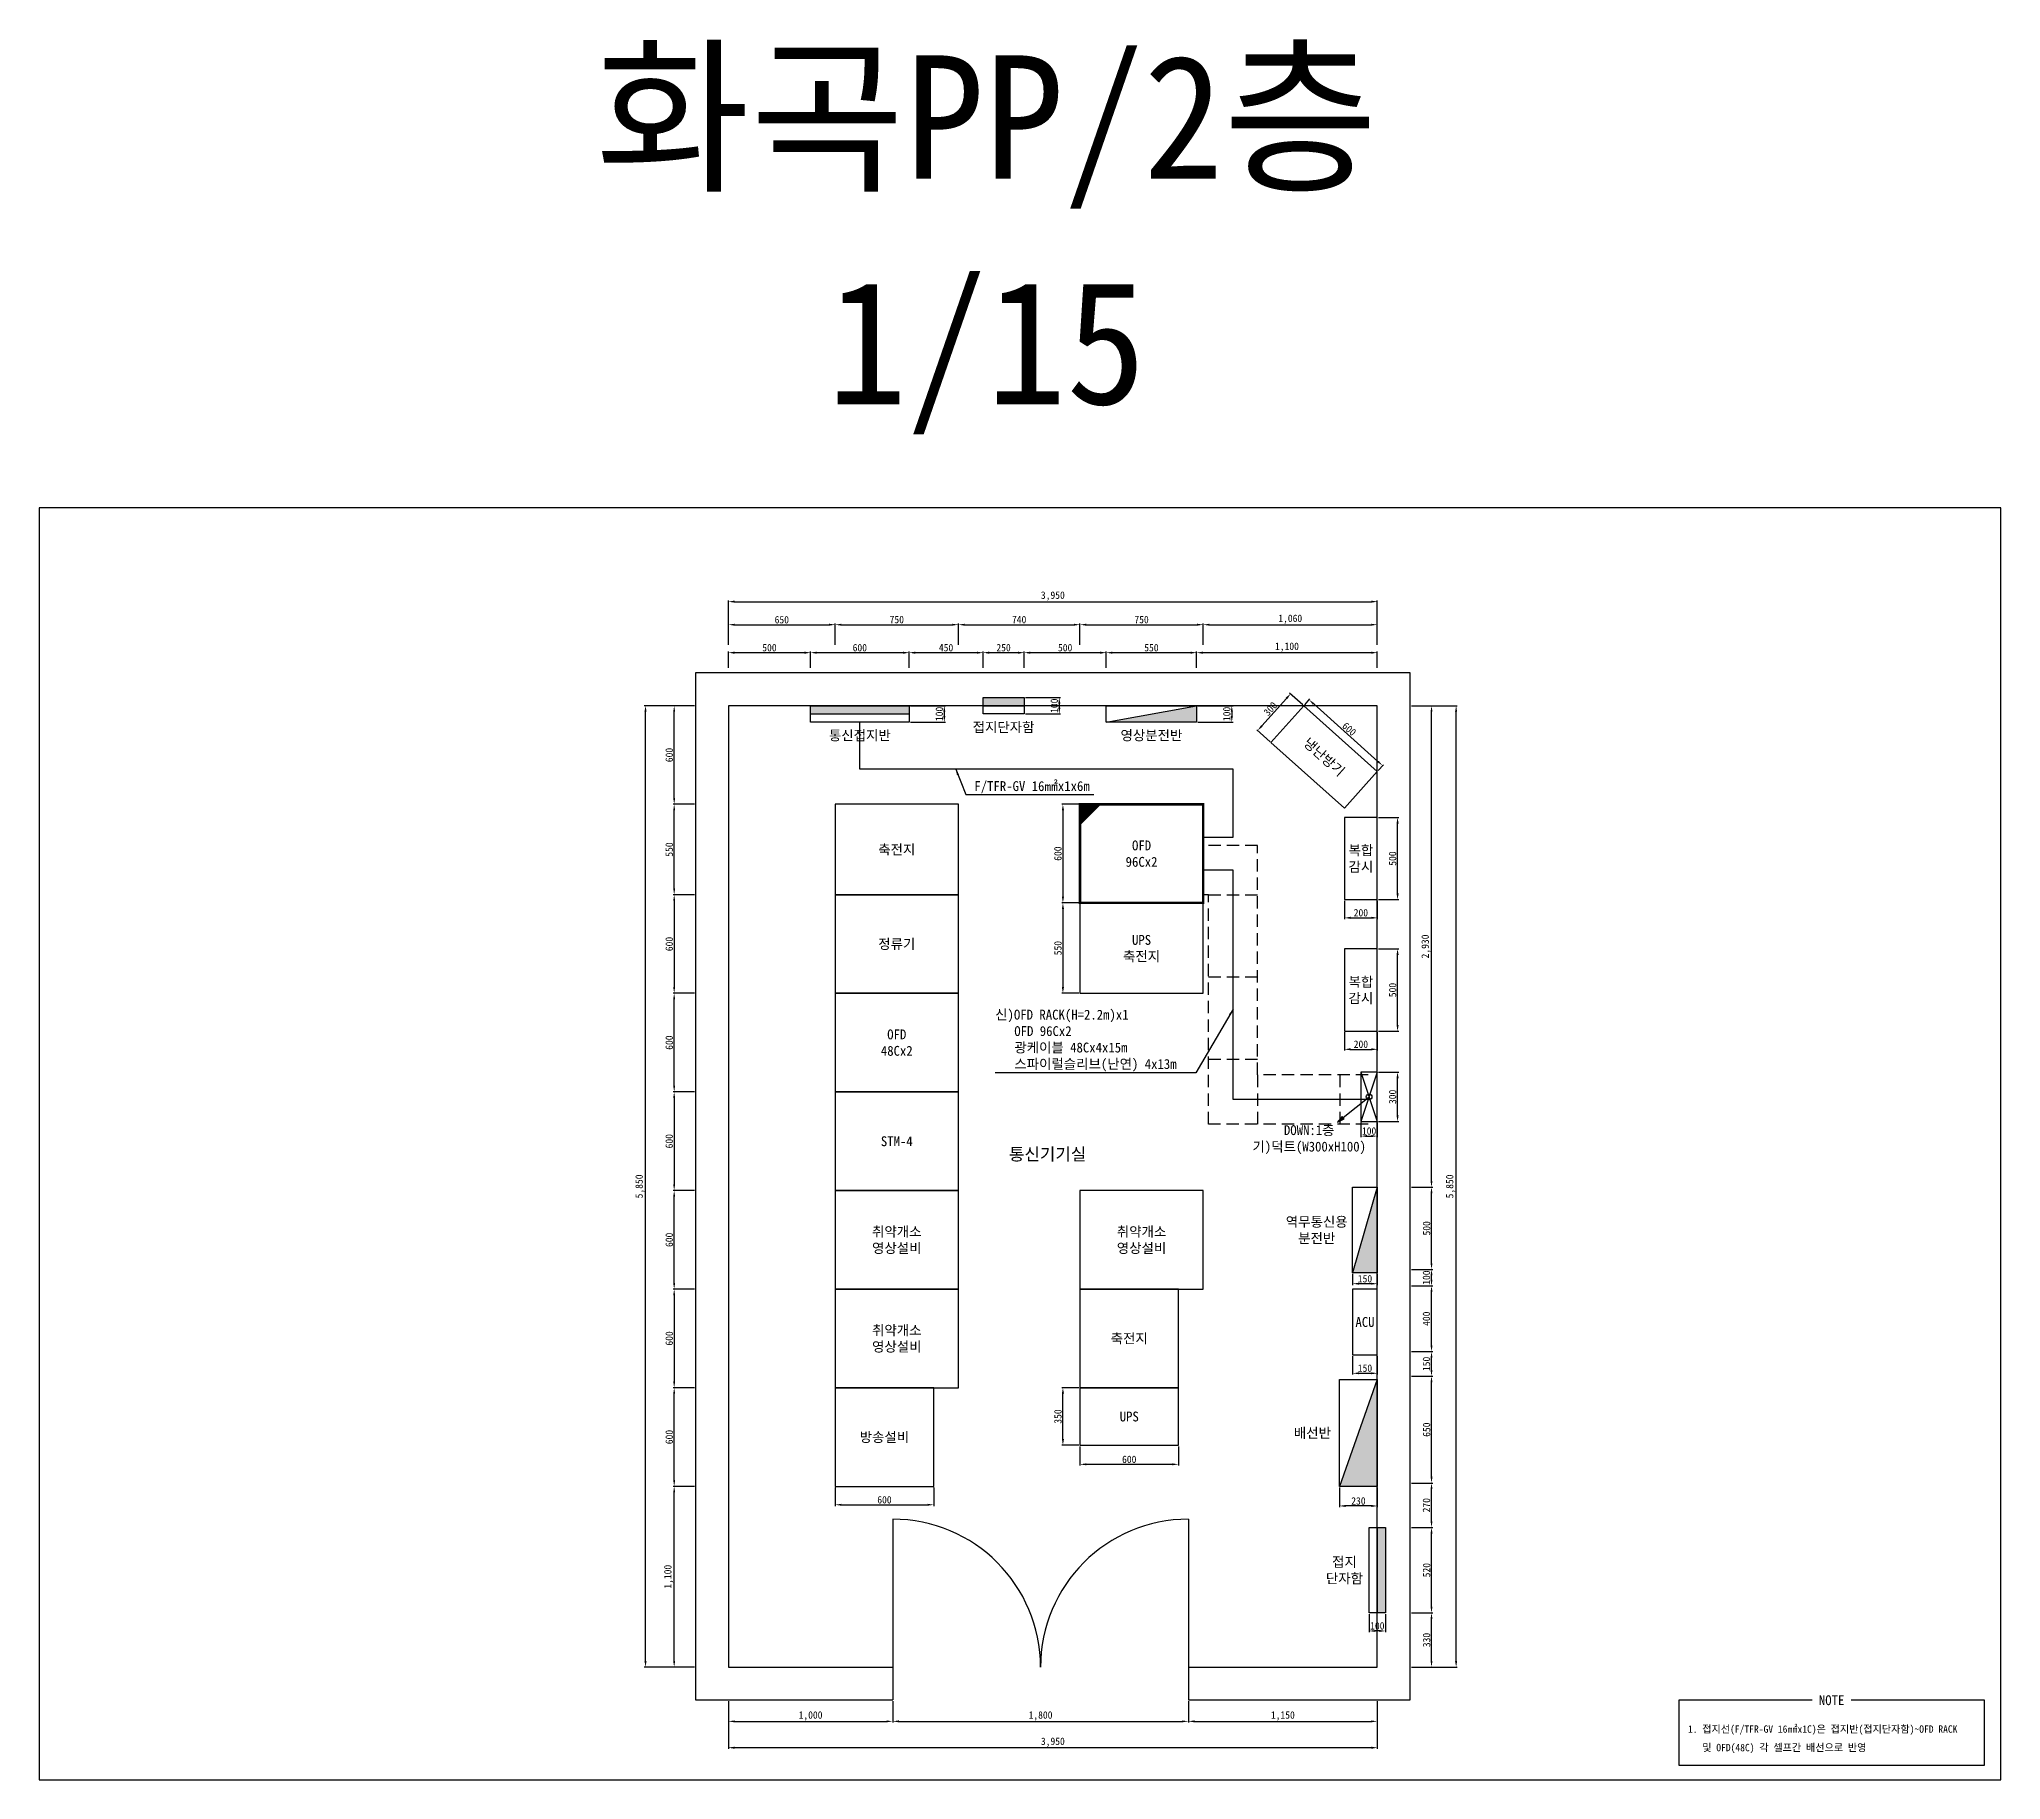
# Model space of a CAD drawing. Header units: millimetres. Extents: x -114511 to -102571, y -157617 to -147027.
import ezdxf
from ezdxf.enums import TextEntityAlignment as Align

# ---------------------------------------------------------------- set-up
doc = ezdxf.new("R2010")
doc.units = ezdxf.units.MM
doc.linetypes.add('HIDDEN2', pattern=[0.1875, 0.125, -0.0625])
for name, color, linetype in [('TT-BASE', 253, 'Continuous'), ('TT-CABL', 4, 'Continuous'), ('TT-CTRL-JUNT', 4, 'Continuous'), ('TT-TRAY', 4, 'Continuous'), ('TZ-BASE', 253, 'Continuous'), ('TZ-DIMS', 1, 'Continuous'), ('TZ-LEAL', 1, 'Continuous'), ('TZ-LEAT', 3, 'Continuous'), ('TZ-LINE', 4, 'Continuous'), ('TZ-SYMB', 2, 'Continuous'), ('TZ-TEX2', 3, 'Continuous'), ('TZ-TEXT', 3, 'Continuous')]:
    doc.layers.add(name, color=color, linetype=linetype)
doc.layers.add('TX-PAPR', color=2, linetype='Continuous', plot=False)
doc.styles.get("Standard").update_dxf_attribs({"font": 'GulimChe.ttf'})
doc.linetypes.add('BATTINB', pattern='A,0,-0.0025,[134,GulimChe.ttf,S=0.0025,R=0,X=-0.0025,Y=0.01],-0.005,[134,GulimChe.ttf,S=0.0025,R=180,X=0.0025,Y=0.01],-0.0025', length=0.01)
doc.dimstyles.new('D15', dxfattribs={"dimscale": 15, "dimtxt": 3, "dimasz": 2.5, "dimexe": 0.5, "dimexo": 0.5, "dimgap": 0.5, "dimtad": 1, "dimdec": 0, "dimzin": 1, "dimdsep": 46, "dimlunit": 6, "dimtxsty": 'Standard', "dimcen": 1, "dimclrd": 1, "dimclre": 1, "dimclrt": 3, "dimadec": 0, "dimazin": 0, "dimtfac": 1, "dimtdec": 0, "dimtix": 1, "dimtmove": 2, "dimatfit": 3, "dimfxl": 0, "dimtvp": 2, "dimlwd": -1, "dimlwe": -1, "dimarcsym": 0})

msp = doc.modelspace()

# ---------------------------------------------------------------- texts
at = {"layer": 'TZ-BASE', "linetype": 'BATTINB', "ltscale": 0.1}
msp.add_text('통신기기실', height=75, dxfattribs=at).set_placement((-108372.8, -153810.6), align=Align.MIDDLE_CENTER)
at = {"layer": 'TZ-LEAT', "char_height": 60, "attachment_point": 7}
for s, insert in [('F/TFR-GV 16㎟x1x6m', (-108818.8, -151615.7)), ('{\\C6;신)OFD RACK(H=2.2m)x1\\P   OFD 96Cx2\\P   광케이블 48Cx4x15m\\P\\pt120;   스파이럴슬리브(난연) 4x13m}', (-108692, -153307.8))]:
    msp.add_mtext(s, dxfattribs=dict(at, insert=insert))
at = {"layer": 'TZ-TEX2'}
for s, p in [('DOWN:1층', (-106780.4, -153664.5)), ('기)덕트(W300xH100)', (-106780.4, -153764.5))]:
    msp.add_text(s, height=60, dxfattribs=at).set_placement(p, align=Align.MIDDLE_CENTER)
msp.add_text('NOTE', height=60, dxfattribs=at).set_placement((-103600.6, -157133.4, 23.2), align=Align.MIDDLE)
for s, p in [('1. 접지선(F/TFR-GV 16㎟x1C)은 접지반(접지단자함)~OFD RACK', (-104475.3, -157308.9, 23.2)), ('   및 OFD(48C) 각 셀프간 배선으로 반영', (-104475.3, -157421.4, 23.2))]:
    msp.add_text(s, height=45, dxfattribs=at).set_placement(p, align=Align.MIDDLE_LEFT)
at = {"layer": 'TZ-TEXT'}
for s, height, p in [('화곡PP/2층', 750, (-108743.9, -147499.7)), ('1/15', 750, (-108743.9, -148872.3)), ('통신접지반', 60, (-109516, -151262.3)), ('접지단자함', 60, (-108641, -151212.5)), ('영상분전반', 60, (-107741, -151262.3)), ('축전지', 60, (-109291, -151957)), ('OFD', 60, (-107801, -151932)), ('복합', 60, (-106466, -151962)), ('96Cx2', 60, (-107801, -152032)), ('감시', 60, (-106466, -152062)), ('정류기', 60, (-109291, -152532)), ('축전지', 60, (-107801, -152607)), ('UPS', 60, (-107801, -152507)), ('복합', 60, (-106466, -152762)), ('감시', 60, (-106466, -152862)), ('OFD', 60, (-109291, -153082)), ('48Cx2', 60, (-109291, -153182)), ('STM-4', 60, (-109291, -153732)), ('취약개소', 60, (-109291, -154282)), ('취약개소', 60, (-107801, -154282)), ('역무통신용', 60, (-106734.9, -154222)), ('영상설비', 60, (-109291, -154382)), ('영상설비', 60, (-107801, -154382)), ('분전반', 60, (-106734.9, -154322)), ('취약개소', 60, (-109291, -154882)), ('ACU', 60, (-106441, -154832)), ('영상설비', 60, (-109291, -154982)), ('축전지', 60, (-107876, -154932)), ('UPS', 60, (-107876, -155407)), ('방송설비', 60, (-109366, -155532)), ('배선반', 60, (-106761, -155507)), ('접지', 60, (-106566, -156292)), ('단자함', 60, (-106566, -156392))]:
    msp.add_text(s, height=height, dxfattribs=at).set_placement(p, align=Align.MIDDLE_CENTER)
msp.add_text('냉난방기', height=60, rotation=318.18969, dxfattribs=at).set_placement((-106689.6, -151393.8), align=Align.MIDDLE_CENTER)

# ---------------------------------------------------------------- blocks, each defined once
blk = doc.blocks.new('*D693')
at = {"layer": 'DEFPOINTS', "color": 0}
for p in [(-110316, -157132), (-109316, -157132), (-109316, -157262)]:
    blk.add_point(p, dxfattribs=at)
at = {"layer": 'TZ-DIMS', "color": 1}
for p, q in [((-110316, -157139), (-110316, -157269)), ((-109316, -157139), (-109316, -157269)), ((-110278, -157262), (-109353, -157262))]:
    blk.add_line(p, q, dxfattribs=at)
for points in [[(-110278, -157256), (-110278, -157268), (-110316, -157262)], [(-109353, -157256), (-109353, -157268), (-109316, -157262)]]:
    blk.add_solid(points, dxfattribs=at)
at = {"layer": 'TZ-DIMS', "color": 3, "insert": (-109816, -157229), "char_height": 45, "attachment_point": 5}
blk.add_mtext('1,000', dxfattribs=at)
blk = doc.blocks.new('*D694')
at = {"layer": 'DEFPOINTS', "color": 0}
for p in [(-109316, -157132), (-107516, -157132), (-107516, -157262)]:
    blk.add_point(p, dxfattribs=at)
at = {"layer": 'TZ-DIMS', "color": 1}
for p, q in [((-109316, -157139), (-109316, -157269)), ((-107516, -157139), (-107516, -157269)), ((-109278, -157262), (-107553, -157262))]:
    blk.add_line(p, q, dxfattribs=at)
for points in [[(-109278, -157256), (-109278, -157268), (-109316, -157262)], [(-107553, -157256), (-107553, -157268), (-107516, -157262)]]:
    blk.add_solid(points, dxfattribs=at)
at = {"layer": 'TZ-DIMS', "color": 3, "insert": (-108416, -157229), "char_height": 45, "attachment_point": 5}
blk.add_mtext('1,800', dxfattribs=at)
blk = doc.blocks.new('*D695')
at = {"layer": 'DEFPOINTS', "color": 0}
for p in [(-107516, -157132), (-106366, -157132), (-106366, -157262)]:
    blk.add_point(p, dxfattribs=at)
at = {"layer": 'TZ-DIMS', "color": 1}
for p, q in [((-107516, -157139), (-107516, -157269)), ((-106366, -157139), (-106366, -157269)), ((-107478, -157262), (-106403, -157262))]:
    blk.add_line(p, q, dxfattribs=at)
for points in [[(-107478, -157256), (-107478, -157268), (-107516, -157262)], [(-106403, -157256), (-106403, -157268), (-106366, -157262)]]:
    blk.add_solid(points, dxfattribs=at)
at = {"layer": 'TZ-DIMS', "color": 3, "insert": (-106941, -157229), "char_height": 45, "attachment_point": 5}
blk.add_mtext('1,150', dxfattribs=at)
blk = doc.blocks.new('*D696')
at = {"layer": 'DEFPOINTS', "color": 0}
for p in [(-110316, -157132), (-106366, -157132), (-106366, -157422)]:
    blk.add_point(p, dxfattribs=at)
at = {"layer": 'TZ-DIMS', "color": 1}
for p, q in [((-110316, -157139), (-110316, -157430)), ((-106366, -157139), (-106366, -157430)), ((-110278, -157422), (-106403, -157422))]:
    blk.add_line(p, q, dxfattribs=at)
for points in [[(-110278, -157416), (-110278, -157429), (-110316, -157422)], [(-106403, -157416), (-106403, -157429), (-106366, -157422)]]:
    blk.add_solid(points, dxfattribs=at)
at = {"layer": 'TZ-DIMS', "color": 3, "insert": (-108341, -157389), "char_height": 45, "attachment_point": 5}
blk.add_mtext('3,950', dxfattribs=at)
blk = doc.blocks.new('*D697')
at = {"layer": 'DEFPOINTS', "color": 0}
for p in [(-110646, -155832), (-110516, -155832), (-110516, -156932)]:
    blk.add_point(p, dxfattribs=at)
at = {"layer": 'TZ-DIMS', "color": 1}
for p, q in [((-110523, -155832), (-110653, -155832)), ((-110646, -156894), (-110646, -155869)), ((-110523, -156932), (-110653, -156932))]:
    blk.add_line(p, q, dxfattribs=at)
for points in [[(-110652, -155869), (-110640, -155869), (-110646, -155832)], [(-110652, -156894), (-110640, -156894), (-110646, -156932)]]:
    blk.add_solid(points, dxfattribs=at)
at = {"layer": 'TZ-DIMS', "color": 3, "insert": (-110679, -156382), "char_height": 45, "attachment_point": 5, "rotation": 90}
blk.add_mtext('1,100', dxfattribs=at)
blk = doc.blocks.new('*D698')
at = {"layer": 'DEFPOINTS', "color": 0}
for p in [(-110646, -155232), (-110516, -155232), (-110516, -155832)]:
    blk.add_point(p, dxfattribs=at)
at = {"layer": 'TZ-DIMS', "color": 1}
for p, q in [((-110523, -155232), (-110653, -155232)), ((-110646, -155794), (-110646, -155269)), ((-110523, -155832), (-110653, -155832))]:
    blk.add_line(p, q, dxfattribs=at)
for points in [[(-110652, -155269), (-110640, -155269), (-110646, -155232)], [(-110652, -155794), (-110640, -155794), (-110646, -155832)]]:
    blk.add_solid(points, dxfattribs=at)
at = {"layer": 'TZ-DIMS', "color": 3, "insert": (-110676, -155532), "char_height": 45, "attachment_point": 5, "rotation": 90}
blk.add_mtext('600', dxfattribs=at)
blk = doc.blocks.new('*D699')
at = {"layer": 'DEFPOINTS', "color": 0}
for p in [(-110516, -154632), (-110646, -155232), (-110516, -155232)]:
    blk.add_point(p, dxfattribs=at)
at = {"layer": 'TZ-DIMS', "color": 1}
for p, q in [((-110523, -154632), (-110653, -154632)), ((-110646, -154669), (-110646, -155194)), ((-110523, -155232), (-110653, -155232))]:
    blk.add_line(p, q, dxfattribs=at)
for points in [[(-110652, -154669), (-110640, -154669), (-110646, -154632)], [(-110652, -155194), (-110640, -155194), (-110646, -155232)]]:
    blk.add_solid(points, dxfattribs=at)
at = {"layer": 'TZ-DIMS', "color": 3, "insert": (-110676, -154932), "char_height": 45, "attachment_point": 5, "rotation": 90}
blk.add_mtext('600', dxfattribs=at)
blk = doc.blocks.new('*D700')
at = {"layer": 'DEFPOINTS', "color": 0}
for p in [(-110516, -153432), (-110646, -154032), (-110516, -154032)]:
    blk.add_point(p, dxfattribs=at)
at = {"layer": 'TZ-DIMS', "color": 1}
for p, q in [((-110523, -153432), (-110653, -153432)), ((-110646, -153469), (-110646, -153994)), ((-110523, -154032), (-110653, -154032))]:
    blk.add_line(p, q, dxfattribs=at)
for points in [[(-110652, -153469), (-110640, -153469), (-110646, -153432)], [(-110652, -153994), (-110640, -153994), (-110646, -154032)]]:
    blk.add_solid(points, dxfattribs=at)
at = {"layer": 'TZ-DIMS', "color": 3, "insert": (-110676, -153732), "char_height": 45, "attachment_point": 5, "rotation": 90}
blk.add_mtext('600', dxfattribs=at)
blk = doc.blocks.new('*D701')
at = {"layer": 'DEFPOINTS', "color": 0}
for p in [(-110646, -154032), (-110516, -154032), (-110516, -154632)]:
    blk.add_point(p, dxfattribs=at)
at = {"layer": 'TZ-DIMS', "color": 1}
for p, q in [((-110523, -154032), (-110653, -154032)), ((-110646, -154594), (-110646, -154069)), ((-110523, -154632), (-110653, -154632))]:
    blk.add_line(p, q, dxfattribs=at)
for points in [[(-110652, -154069), (-110640, -154069), (-110646, -154032)], [(-110652, -154594), (-110640, -154594), (-110646, -154632)]]:
    blk.add_solid(points, dxfattribs=at)
at = {"layer": 'TZ-DIMS', "color": 3, "insert": (-110676, -154332), "char_height": 45, "attachment_point": 5, "rotation": 90}
blk.add_mtext('600', dxfattribs=at)
blk = doc.blocks.new('*D702')
at = {"layer": 'DEFPOINTS', "color": 0}
for p in [(-110646, -152832), (-110516, -152832), (-110516, -153432)]:
    blk.add_point(p, dxfattribs=at)
at = {"layer": 'TZ-DIMS', "color": 1}
for p, q in [((-110523, -152832), (-110653, -152832)), ((-110646, -153394), (-110646, -152869)), ((-110523, -153432), (-110653, -153432))]:
    blk.add_line(p, q, dxfattribs=at)
for points in [[(-110652, -152869), (-110640, -152869), (-110646, -152832)], [(-110652, -153394), (-110640, -153394), (-110646, -153432)]]:
    blk.add_solid(points, dxfattribs=at)
at = {"layer": 'TZ-DIMS', "color": 3, "insert": (-110676, -153132), "char_height": 45, "attachment_point": 5, "rotation": 90}
blk.add_mtext('600', dxfattribs=at)
blk = doc.blocks.new('*D703')
at = {"layer": 'DEFPOINTS', "color": 0}
for p in [(-110516, -152232), (-110646, -152832), (-110516, -152832)]:
    blk.add_point(p, dxfattribs=at)
at = {"layer": 'TZ-DIMS', "color": 1}
for p, q in [((-110523, -152232), (-110653, -152232)), ((-110646, -152269), (-110646, -152794)), ((-110523, -152832), (-110653, -152832))]:
    blk.add_line(p, q, dxfattribs=at)
for points in [[(-110652, -152269), (-110640, -152269), (-110646, -152232)], [(-110652, -152794), (-110640, -152794), (-110646, -152832)]]:
    blk.add_solid(points, dxfattribs=at)
at = {"layer": 'TZ-DIMS', "color": 3, "insert": (-110676, -152532), "char_height": 45, "attachment_point": 5, "rotation": 90}
blk.add_mtext('600', dxfattribs=at)
blk = doc.blocks.new('*D704')
at = {"layer": 'DEFPOINTS', "color": 0}
for p in [(-110646, -151682), (-110516, -151682), (-110516, -152232)]:
    blk.add_point(p, dxfattribs=at)
at = {"layer": 'TZ-DIMS', "color": 1}
for p, q in [((-110523, -151682), (-110653, -151682)), ((-110646, -152194), (-110646, -151719)), ((-110523, -152232), (-110653, -152232))]:
    blk.add_line(p, q, dxfattribs=at)
for points in [[(-110652, -151719), (-110640, -151719), (-110646, -151682)], [(-110652, -152194), (-110640, -152194), (-110646, -152232)]]:
    blk.add_solid(points, dxfattribs=at)
at = {"layer": 'TZ-DIMS', "color": 3, "insert": (-110676, -151957), "char_height": 45, "attachment_point": 5, "rotation": 90}
blk.add_mtext('550', dxfattribs=at)
blk = doc.blocks.new('*D705')
at = {"layer": 'DEFPOINTS', "color": 0}
for p in [(-110646, -151082), (-110516, -151082), (-110516, -151682)]:
    blk.add_point(p, dxfattribs=at)
at = {"layer": 'TZ-DIMS', "color": 1}
for p, q in [((-110523, -151082), (-110653, -151082)), ((-110646, -151644), (-110646, -151119)), ((-110523, -151682), (-110653, -151682))]:
    blk.add_line(p, q, dxfattribs=at)
for points in [[(-110652, -151119), (-110640, -151119), (-110646, -151082)], [(-110652, -151644), (-110640, -151644), (-110646, -151682)]]:
    blk.add_solid(points, dxfattribs=at)
at = {"layer": 'TZ-DIMS', "color": 3, "insert": (-110676, -151382), "char_height": 45, "attachment_point": 5, "rotation": 90}
blk.add_mtext('600', dxfattribs=at)
blk = doc.blocks.new('*D706')
at = {"layer": 'DEFPOINTS', "color": 0}
for p in [(-110820, -151082), (-110516, -151082), (-110516, -156932)]:
    blk.add_point(p, dxfattribs=at)
at = {"layer": 'TZ-DIMS', "color": 1}
for p, q in [((-110523, -151082), (-110828, -151082)), ((-110820, -156894), (-110820, -151119)), ((-110523, -156932), (-110828, -156932))]:
    blk.add_line(p, q, dxfattribs=at)
for points in [[(-110827, -151119), (-110814, -151119), (-110820, -151082)], [(-110827, -156894), (-110814, -156894), (-110820, -156932)]]:
    blk.add_solid(points, dxfattribs=at)
at = {"layer": 'TZ-DIMS', "color": 3, "insert": (-110854, -154007), "char_height": 45, "attachment_point": 5, "rotation": 90}
blk.add_mtext('5,850', dxfattribs=at)
blk = doc.blocks.new('*D707')
at = {"layer": 'DEFPOINTS', "color": 0}
for p in [(-109666, -150589), (-110316, -150719), (-109666, -150719)]:
    blk.add_point(p, dxfattribs=at)
at = {"layer": 'TZ-DIMS', "color": 1}
for p, q in [((-110316, -150712), (-110316, -150582)), ((-110278, -150589), (-109703, -150589)), ((-109666, -150712), (-109666, -150582))]:
    blk.add_line(p, q, dxfattribs=at)
for points in [[(-110278, -150583), (-110278, -150595), (-110316, -150589)], [(-109703, -150583), (-109703, -150595), (-109666, -150589)]]:
    blk.add_solid(points, dxfattribs=at)
at = {"layer": 'TZ-DIMS', "color": 3, "insert": (-109991, -150559), "char_height": 45, "attachment_point": 5}
blk.add_mtext('650', dxfattribs=at)
blk = doc.blocks.new('*D708')
at = {"layer": 'DEFPOINTS', "color": 0}
for p in [(-108916, -150589), (-109666, -150719), (-108916, -150719)]:
    blk.add_point(p, dxfattribs=at)
at = {"layer": 'TZ-DIMS', "color": 1}
for p, q in [((-109666, -150712), (-109666, -150582)), ((-109628, -150589), (-108953, -150589)), ((-108916, -150712), (-108916, -150582))]:
    blk.add_line(p, q, dxfattribs=at)
for points in [[(-109628, -150583), (-109628, -150595), (-109666, -150589)], [(-108953, -150583), (-108953, -150595), (-108916, -150589)]]:
    blk.add_solid(points, dxfattribs=at)
at = {"layer": 'TZ-DIMS', "color": 3, "insert": (-109291, -150558), "char_height": 45, "attachment_point": 5}
blk.add_mtext('750', dxfattribs=at)
blk = doc.blocks.new('*D709')
at = {"layer": 'DEFPOINTS', "color": 0}
for p in [(-108176, -150589), (-108916, -150719), (-108176, -150719)]:
    blk.add_point(p, dxfattribs=at)
at = {"layer": 'TZ-DIMS', "color": 1}
for p, q in [((-108916, -150712), (-108916, -150582)), ((-108878, -150589), (-108213, -150589)), ((-108176, -150712), (-108176, -150582))]:
    blk.add_line(p, q, dxfattribs=at)
for points in [[(-108878, -150583), (-108878, -150595), (-108916, -150589)], [(-108213, -150583), (-108213, -150595), (-108176, -150589)]]:
    blk.add_solid(points, dxfattribs=at)
at = {"layer": 'TZ-DIMS', "color": 3, "insert": (-108546, -150558), "char_height": 45, "attachment_point": 5}
blk.add_mtext('740', dxfattribs=at)
blk = doc.blocks.new('*D710')
at = {"layer": 'DEFPOINTS', "color": 0}
for p in [(-107426, -150589), (-108176, -150719), (-107426, -150719)]:
    blk.add_point(p, dxfattribs=at)
at = {"layer": 'TZ-DIMS', "color": 1}
for p, q in [((-108176, -150712), (-108176, -150582)), ((-108138, -150589), (-107463, -150589)), ((-107426, -150712), (-107426, -150582))]:
    blk.add_line(p, q, dxfattribs=at)
for points in [[(-108138, -150583), (-108138, -150595), (-108176, -150589)], [(-107463, -150583), (-107463, -150595), (-107426, -150589)]]:
    blk.add_solid(points, dxfattribs=at)
at = {"layer": 'TZ-DIMS', "color": 3, "insert": (-107801, -150558), "char_height": 45, "attachment_point": 5}
blk.add_mtext('750', dxfattribs=at)
blk = doc.blocks.new('*D711')
at = {"layer": 'DEFPOINTS', "color": 0}
for p in [(-106366, -150589), (-107426, -150719), (-106366, -150719)]:
    blk.add_point(p, dxfattribs=at)
at = {"layer": 'TZ-DIMS', "color": 1}
for p, q in [((-107426, -150712), (-107426, -150582)), ((-107388, -150589), (-106403, -150589)), ((-106366, -150712), (-106366, -150582))]:
    blk.add_line(p, q, dxfattribs=at)
for points in [[(-107388, -150583), (-107388, -150595), (-107426, -150589)], [(-106403, -150583), (-106403, -150595), (-106366, -150589)]]:
    blk.add_solid(points, dxfattribs=at)
at = {"layer": 'TZ-DIMS', "color": 3, "insert": (-106896, -150556), "char_height": 45, "attachment_point": 5}
blk.add_mtext('1,060', dxfattribs=at)
blk = doc.blocks.new('*D712')
at = {"layer": 'DEFPOINTS', "color": 0}
for p in [(-106366, -150449), (-110316, -150719), (-106366, -150719)]:
    blk.add_point(p, dxfattribs=at)
at = {"layer": 'TZ-DIMS', "color": 1}
for p, q in [((-110316, -150712), (-110316, -150441)), ((-106366, -150712), (-106366, -150441)), ((-110278, -150449), (-106403, -150449))]:
    blk.add_line(p, q, dxfattribs=at)
for points in [[(-110278, -150442), (-110278, -150455), (-110316, -150449)], [(-106403, -150442), (-106403, -150455), (-106366, -150449)]]:
    blk.add_solid(points, dxfattribs=at)
at = {"layer": 'TZ-DIMS', "color": 3, "insert": (-108341, -150415), "char_height": 45, "attachment_point": 5}
blk.add_mtext('3,950', dxfattribs=at)
blk = doc.blocks.new('*D713')
at = {"layer": 'DEFPOINTS', "color": 0}
for p in [(-106166, -156602), (-106036, -156602), (-106166, -156932)]:
    blk.add_point(p, dxfattribs=at)
at = {"layer": 'TZ-DIMS', "color": 1}
for p, q in [((-106158, -156602), (-106028, -156602)), ((-106036, -156894), (-106036, -156639)), ((-106158, -156932), (-106028, -156932))]:
    blk.add_line(p, q, dxfattribs=at)
for points in [[(-106042, -156639), (-106030, -156639), (-106036, -156602)], [(-106042, -156894), (-106030, -156894), (-106036, -156932)]]:
    blk.add_solid(points, dxfattribs=at)
at = {"layer": 'TZ-DIMS', "color": 3, "insert": (-106066, -156767), "char_height": 45, "attachment_point": 5, "rotation": 90}
blk.add_mtext('330', dxfattribs=at)
blk = doc.blocks.new('*D714')
at = {"layer": 'DEFPOINTS', "color": 0}
for p in [(-106166, -156082), (-106036, -156082), (-106166, -156602)]:
    blk.add_point(p, dxfattribs=at)
at = {"layer": 'TZ-DIMS', "color": 1}
for p, q in [((-106158, -156082), (-106028, -156082)), ((-106036, -156564), (-106036, -156119)), ((-106158, -156602), (-106028, -156602))]:
    blk.add_line(p, q, dxfattribs=at)
for points in [[(-106042, -156119), (-106030, -156119), (-106036, -156082)], [(-106042, -156564), (-106030, -156564), (-106036, -156602)]]:
    blk.add_solid(points, dxfattribs=at)
at = {"layer": 'TZ-DIMS', "color": 3, "insert": (-106066, -156342), "char_height": 45, "attachment_point": 5, "rotation": 90}
blk.add_mtext('520', dxfattribs=at)
blk = doc.blocks.new('*D715')
at = {"layer": 'DEFPOINTS', "color": 0}
for p in [(-106166, -155812), (-106036, -155812), (-106166, -156082)]:
    blk.add_point(p, dxfattribs=at)
at = {"layer": 'TZ-DIMS', "color": 1}
for p, q in [((-106158, -155812), (-106028, -155812)), ((-106036, -156044), (-106036, -155849)), ((-106158, -156082), (-106028, -156082))]:
    blk.add_line(p, q, dxfattribs=at)
for points in [[(-106042, -155849), (-106030, -155849), (-106036, -155812)], [(-106042, -156044), (-106030, -156044), (-106036, -156082)]]:
    blk.add_solid(points, dxfattribs=at)
at = {"layer": 'TZ-DIMS', "color": 3, "insert": (-106067, -155947), "char_height": 45, "attachment_point": 5, "rotation": 90}
blk.add_mtext('270', dxfattribs=at)
blk = doc.blocks.new('*D716')
at = {"layer": 'DEFPOINTS', "color": 0}
for p in [(-106166, -155162), (-106036, -155162), (-106166, -155812)]:
    blk.add_point(p, dxfattribs=at)
at = {"layer": 'TZ-DIMS', "color": 1}
for p, q in [((-106158, -155162), (-106028, -155162)), ((-106036, -155774), (-106036, -155199)), ((-106158, -155812), (-106028, -155812))]:
    blk.add_line(p, q, dxfattribs=at)
for points in [[(-106042, -155199), (-106030, -155199), (-106036, -155162)], [(-106042, -155774), (-106030, -155774), (-106036, -155812)]]:
    blk.add_solid(points, dxfattribs=at)
at = {"layer": 'TZ-DIMS', "color": 3, "insert": (-106066, -155487), "char_height": 45, "attachment_point": 5, "rotation": 90}
blk.add_mtext('650', dxfattribs=at)
blk = doc.blocks.new('*D717')
at = {"layer": 'DEFPOINTS', "color": 0}
for p in [(-106166, -155012), (-106036, -155012), (-106166, -155162)]:
    blk.add_point(p, dxfattribs=at)
at = {"layer": 'TZ-DIMS', "color": 1}
for p, q in [((-106158, -155012), (-106028, -155012)), ((-106036, -155124), (-106036, -155049)), ((-106158, -155162), (-106028, -155162))]:
    blk.add_line(p, q, dxfattribs=at)
for points in [[(-106042, -155049), (-106030, -155049), (-106036, -155012)], [(-106042, -155124), (-106030, -155124), (-106036, -155162)]]:
    blk.add_solid(points, dxfattribs=at)
at = {"layer": 'TZ-DIMS', "color": 3, "insert": (-106067, -155087), "char_height": 45, "attachment_point": 5, "rotation": 90}
blk.add_mtext('150', dxfattribs=at)
blk = doc.blocks.new('*D718')
at = {"layer": 'DEFPOINTS', "color": 0}
for p in [(-106166, -154612), (-106036, -154612), (-106166, -155012)]:
    blk.add_point(p, dxfattribs=at)
at = {"layer": 'TZ-DIMS', "color": 1}
for p, q in [((-106158, -154612), (-106028, -154612)), ((-106036, -154974), (-106036, -154649)), ((-106158, -155012), (-106028, -155012))]:
    blk.add_line(p, q, dxfattribs=at)
for points in [[(-106042, -154649), (-106030, -154649), (-106036, -154612)], [(-106042, -154974), (-106030, -154974), (-106036, -155012)]]:
    blk.add_solid(points, dxfattribs=at)
at = {"layer": 'TZ-DIMS', "color": 3, "insert": (-106067, -154812), "char_height": 45, "attachment_point": 5, "rotation": 90}
blk.add_mtext('400', dxfattribs=at)
blk = doc.blocks.new('*D719')
at = {"layer": 'DEFPOINTS', "color": 0}
for p in [(-106166, -154512), (-106166, -154612), (-106036, -154512)]:
    blk.add_point(p, dxfattribs=at)
at = {"layer": 'TZ-DIMS', "color": 1}
for p, q in [((-106158, -154512), (-106028, -154512)), ((-106158, -154612), (-106028, -154612)), ((-106036, -154574), (-106036, -154549))]:
    blk.add_line(p, q, dxfattribs=at)
for points in [[(-106042, -154549), (-106030, -154549), (-106036, -154512)], [(-106042, -154574), (-106030, -154574), (-106036, -154612)]]:
    blk.add_solid(points, dxfattribs=at)
at = {"layer": 'TZ-DIMS', "color": 3, "insert": (-106067, -154562), "char_height": 45, "attachment_point": 5, "rotation": 90}
blk.add_mtext('100', dxfattribs=at)
blk = doc.blocks.new('*D720')
at = {"layer": 'DEFPOINTS', "color": 0}
for p in [(-106166, -154012), (-106036, -154012), (-106166, -154512)]:
    blk.add_point(p, dxfattribs=at)
at = {"layer": 'TZ-DIMS', "color": 1}
for p, q in [((-106158, -154012), (-106028, -154012)), ((-106036, -154474), (-106036, -154049)), ((-106158, -154512), (-106028, -154512))]:
    blk.add_line(p, q, dxfattribs=at)
for points in [[(-106042, -154049), (-106030, -154049), (-106036, -154012)], [(-106042, -154474), (-106030, -154474), (-106036, -154512)]]:
    blk.add_solid(points, dxfattribs=at)
at = {"layer": 'TZ-DIMS', "color": 3, "insert": (-106066, -154262), "char_height": 45, "attachment_point": 5, "rotation": 90}
blk.add_mtext('500', dxfattribs=at)
blk = doc.blocks.new('*D721')
at = {"layer": 'DEFPOINTS', "color": 0}
for p in [(-106166, -151082), (-106036, -151082), (-106166, -154012)]:
    blk.add_point(p, dxfattribs=at)
at = {"layer": 'TZ-DIMS', "color": 1}
for p, q in [((-106158, -151082), (-106028, -151082)), ((-106036, -153974), (-106036, -151119)), ((-106158, -154012), (-106028, -154012))]:
    blk.add_line(p, q, dxfattribs=at)
for points in [[(-106042, -151119), (-106030, -151119), (-106036, -151082)], [(-106042, -153974), (-106030, -153974), (-106036, -154012)]]:
    blk.add_solid(points, dxfattribs=at)
at = {"layer": 'TZ-DIMS', "color": 3, "insert": (-106069, -152547), "char_height": 45, "attachment_point": 5, "rotation": 90}
blk.add_mtext('2,930', dxfattribs=at)
blk = doc.blocks.new('*D722')
at = {"layer": 'DEFPOINTS', "color": 0}
for p in [(-106166, -151082), (-105886, -151082), (-106166, -156932)]:
    blk.add_point(p, dxfattribs=at)
at = {"layer": 'TZ-DIMS', "color": 1}
for p, q in [((-106158, -151082), (-105879, -151082)), ((-105886, -156894), (-105886, -151119)), ((-106158, -156932), (-105879, -156932))]:
    blk.add_line(p, q, dxfattribs=at)
for points in [[(-105893, -151119), (-105880, -151119), (-105886, -151082)], [(-105893, -156894), (-105880, -156894), (-105886, -156932)]]:
    blk.add_solid(points, dxfattribs=at)
at = {"layer": 'TZ-DIMS', "color": 3, "insert": (-105920, -154007), "char_height": 45, "attachment_point": 5, "rotation": 90}
blk.add_mtext('5,850', dxfattribs=at)
blk = doc.blocks.new('*D723')
at = {"layer": 'DEFPOINTS', "color": 0}
for p in [(-109216, -151082), (-109216, -151182), (-109002, -151182)]:
    blk.add_point(p, dxfattribs=at)
at = {"layer": 'TZ-DIMS', "color": 1}
for p, q in [((-109208, -151082), (-108994, -151082)), ((-109002, -151119), (-109002, -151144)), ((-109208, -151182), (-108994, -151182))]:
    blk.add_line(p, q, dxfattribs=at)
for points in [[(-109008, -151119), (-108995, -151119), (-109002, -151082)], [(-109008, -151144), (-108995, -151144), (-109002, -151182)]]:
    blk.add_solid(points, dxfattribs=at)
at = {"layer": 'TZ-DIMS', "color": 3, "insert": (-109032, -151132), "char_height": 45, "attachment_point": 5, "rotation": 90}
blk.add_mtext('100', dxfattribs=at)
blk = doc.blocks.new('*D724')
at = {"layer": 'DEFPOINTS', "color": 0}
for p in [(-108516, -151032), (-108516, -151132), (-108302, -151132)]:
    blk.add_point(p, dxfattribs=at)
at = {"layer": 'TZ-DIMS', "color": 1}
for p, q in [((-108508, -151032), (-108294, -151032)), ((-108508, -151132), (-108294, -151132)), ((-108302, -151069), (-108302, -151094))]:
    blk.add_line(p, q, dxfattribs=at)
for points in [[(-108308, -151069), (-108295, -151069), (-108302, -151032)], [(-108308, -151094), (-108295, -151094), (-108302, -151132)]]:
    blk.add_solid(points, dxfattribs=at)
at = {"layer": 'TZ-DIMS', "color": 3, "insert": (-108332, -151082), "char_height": 45, "attachment_point": 5, "rotation": 90}
blk.add_mtext('100', dxfattribs=at)
blk = doc.blocks.new('*D725')
at = {"layer": 'DEFPOINTS', "color": 0}
for p in [(-107466, -151082), (-107466, -151182), (-107252, -151182)]:
    blk.add_point(p, dxfattribs=at)
at = {"layer": 'TZ-DIMS', "color": 1}
for p, q in [((-107458, -151082), (-107244, -151082)), ((-107252, -151119), (-107252, -151144)), ((-107458, -151182), (-107244, -151182))]:
    blk.add_line(p, q, dxfattribs=at)
for points in [[(-107258, -151119), (-107245, -151119), (-107252, -151082)], [(-107258, -151144), (-107245, -151144), (-107252, -151182)]]:
    blk.add_solid(points, dxfattribs=at)
at = {"layer": 'TZ-DIMS', "color": 3, "insert": (-107282, -151132), "char_height": 45, "attachment_point": 5, "rotation": 90}
blk.add_mtext('100', dxfattribs=at)
blk = doc.blocks.new('*D726')
at = {"layer": 'DEFPOINTS', "color": 0}
for p in [(-106366, -150759), (-107466, -150859), (-106366, -150859)]:
    blk.add_point(p, dxfattribs=at)
at = {"layer": 'TZ-DIMS', "color": 1}
for p, q in [((-107466, -150852), (-107466, -150752)), ((-107428, -150759), (-106403, -150759)), ((-106366, -150852), (-106366, -150752))]:
    blk.add_line(p, q, dxfattribs=at)
for points in [[(-107428, -150753), (-107428, -150766), (-107466, -150759)], [(-106403, -150753), (-106403, -150766), (-106366, -150759)]]:
    blk.add_solid(points, dxfattribs=at)
at = {"layer": 'TZ-DIMS', "color": 3, "insert": (-106916, -150726), "char_height": 45, "attachment_point": 5}
blk.add_mtext('1,100', dxfattribs=at)
blk = doc.blocks.new('*D727')
at = {"layer": 'DEFPOINTS', "color": 0}
for p in [(-106813, -151082), (-106366, -151482), (-106334, -151446)]:
    blk.add_point(p, dxfattribs=at)
at = {"layer": 'TZ-DIMS', "color": 1}
for p, q in [((-106808, -151076), (-106776, -151041)), ((-106753, -151071), (-106362, -151421)), ((-106361, -151476), (-106329, -151441))]:
    blk.add_line(p, q, dxfattribs=at)
for points in [[(-106749, -151067), (-106758, -151076), (-106781, -151046)], [(-106358, -151417), (-106366, -151426), (-106334, -151446)]]:
    blk.add_solid(points, dxfattribs=at)
at = {"layer": 'TZ-DIMS', "color": 3, "insert": (-106537, -151224), "char_height": 45, "attachment_point": 5, "rotation": 318.1897}
blk.add_mtext('600', dxfattribs=at)
blk = doc.blocks.new('*D728')
at = {"layer": 'DEFPOINTS', "color": 0}
for p in [(-106813, -151082), (-107094, -151233), (-107013, -151306)]:
    blk.add_point(p, dxfattribs=at)
at = {"layer": 'TZ-DIMS', "color": 1}
for p, q in [((-106919, -151038), (-107069, -151205)), ((-106819, -151077), (-106900, -151005)), ((-107019, -151301), (-107100, -151228))]:
    blk.add_line(p, q, dxfattribs=at)
for points in [[(-106924, -151033), (-106914, -151042), (-106894, -151010)], [(-107074, -151201), (-107064, -151209), (-107094, -151233)]]:
    blk.add_solid(points, dxfattribs=at)
at = {"layer": 'TZ-DIMS', "color": 3, "insert": (-107017, -151101), "char_height": 45, "attachment_point": 5, "rotation": 48.1897}
blk.add_mtext('300', dxfattribs=at)
blk = doc.blocks.new('*D729')
at = {"layer": 'DEFPOINTS', "color": 0}
for p in [(-109816, -150759), (-110316, -150859), (-109816, -150859)]:
    blk.add_point(p, dxfattribs=at)
at = {"layer": 'TZ-DIMS', "color": 1}
for p, q in [((-110316, -150852), (-110316, -150752)), ((-110278, -150759), (-109853, -150759)), ((-109816, -150852), (-109816, -150752))]:
    blk.add_line(p, q, dxfattribs=at)
for points in [[(-110278, -150753), (-110278, -150766), (-110316, -150759)], [(-109853, -150753), (-109853, -150766), (-109816, -150759)]]:
    blk.add_solid(points, dxfattribs=at)
at = {"layer": 'TZ-DIMS', "color": 3, "insert": (-110066, -150729), "char_height": 45, "attachment_point": 5}
blk.add_mtext('500', dxfattribs=at)
blk = doc.blocks.new('*D730')
at = {"layer": 'DEFPOINTS', "color": 0}
for p in [(-108766, -150759), (-109216, -150859), (-108766, -150859)]:
    blk.add_point(p, dxfattribs=at)
at = {"layer": 'TZ-DIMS', "color": 1}
for p, q in [((-109216, -150852), (-109216, -150752)), ((-109178, -150759), (-108803, -150759)), ((-108766, -150852), (-108766, -150752))]:
    blk.add_line(p, q, dxfattribs=at)
for points in [[(-109178, -150753), (-109178, -150766), (-109216, -150759)], [(-108803, -150753), (-108803, -150766), (-108766, -150759)]]:
    blk.add_solid(points, dxfattribs=at)
at = {"layer": 'TZ-DIMS', "color": 3, "insert": (-108991, -150729), "char_height": 45, "attachment_point": 5}
blk.add_mtext('450', dxfattribs=at)
blk = doc.blocks.new('*D731')
at = {"layer": 'DEFPOINTS', "color": 0}
for p in [(-108016, -150759), (-108516, -150859), (-108016, -150859)]:
    blk.add_point(p, dxfattribs=at)
at = {"layer": 'TZ-DIMS', "color": 1}
for p, q in [((-108516, -150852), (-108516, -150752)), ((-108478, -150759), (-108053, -150759)), ((-108016, -150852), (-108016, -150752))]:
    blk.add_line(p, q, dxfattribs=at)
for points in [[(-108478, -150753), (-108478, -150766), (-108516, -150759)], [(-108053, -150753), (-108053, -150766), (-108016, -150759)]]:
    blk.add_solid(points, dxfattribs=at)
at = {"layer": 'TZ-DIMS', "color": 3, "insert": (-108266, -150729), "char_height": 45, "attachment_point": 5}
blk.add_mtext('500', dxfattribs=at)
blk = doc.blocks.new('*D732')
at = {"layer": 'DEFPOINTS', "color": 0}
for p in [(-108516, -150759), (-108766, -150809), (-108516, -150809)]:
    blk.add_point(p, dxfattribs=at)
at = {"layer": 'TZ-DIMS', "color": 1}
for p, q in [((-108766, -150802), (-108766, -150752)), ((-108728, -150759), (-108553, -150759)), ((-108516, -150802), (-108516, -150752))]:
    blk.add_line(p, q, dxfattribs=at)
for points in [[(-108728, -150753), (-108728, -150766), (-108766, -150759)], [(-108553, -150753), (-108553, -150766), (-108516, -150759)]]:
    blk.add_solid(points, dxfattribs=at)
at = {"layer": 'TZ-DIMS', "color": 3, "insert": (-108641, -150729), "char_height": 45, "attachment_point": 5}
blk.add_mtext('250', dxfattribs=at)
blk = doc.blocks.new('*D733')
at = {"layer": 'DEFPOINTS', "color": 0}
for p in [(-109216, -150759), (-109816, -150859), (-109216, -150859)]:
    blk.add_point(p, dxfattribs=at)
at = {"layer": 'TZ-DIMS', "color": 1}
for p, q in [((-109816, -150852), (-109816, -150752)), ((-109778, -150759), (-109253, -150759)), ((-109216, -150852), (-109216, -150752))]:
    blk.add_line(p, q, dxfattribs=at)
for points in [[(-109778, -150753), (-109778, -150766), (-109816, -150759)], [(-109253, -150753), (-109253, -150766), (-109216, -150759)]]:
    blk.add_solid(points, dxfattribs=at)
at = {"layer": 'TZ-DIMS', "color": 3, "insert": (-109516, -150729), "char_height": 45, "attachment_point": 5}
blk.add_mtext('600', dxfattribs=at)
blk = doc.blocks.new('*D734')
at = {"layer": 'DEFPOINTS', "color": 0}
for p in [(-107466, -150759), (-108016, -150859), (-107466, -150859)]:
    blk.add_point(p, dxfattribs=at)
at = {"layer": 'TZ-DIMS', "color": 1}
for p, q in [((-108016, -150852), (-108016, -150752)), ((-107978, -150759), (-107503, -150759)), ((-107466, -150852), (-107466, -150752))]:
    blk.add_line(p, q, dxfattribs=at)
for points in [[(-107978, -150753), (-107978, -150766), (-108016, -150759)], [(-107503, -150753), (-107503, -150766), (-107466, -150759)]]:
    blk.add_solid(points, dxfattribs=at)
at = {"layer": 'TZ-DIMS', "color": 3, "insert": (-107741, -150729), "char_height": 45, "attachment_point": 5}
blk.add_mtext('550', dxfattribs=at)
blk = doc.blocks.new('*D735')
at = {"layer": 'DEFPOINTS', "color": 0}
for p in [(-106416, -156602), (-106316, -156602), (-106416, -156712)]:
    blk.add_point(p, dxfattribs=at)
at = {"layer": 'TZ-DIMS', "color": 1}
for p, q in [((-106416, -156609), (-106416, -156719)), ((-106316, -156609), (-106316, -156719)), ((-106353, -156712), (-106378, -156712))]:
    blk.add_line(p, q, dxfattribs=at)
for points in [[(-106378, -156706), (-106378, -156718), (-106416, -156712)], [(-106353, -156706), (-106353, -156718), (-106316, -156712)]]:
    blk.add_solid(points, dxfattribs=at)
at = {"layer": 'TZ-DIMS', "color": 3, "insert": (-106366, -156681), "char_height": 45, "attachment_point": 5}
blk.add_mtext('100', dxfattribs=at)
blk = doc.blocks.new('*D736')
at = {"layer": 'DEFPOINTS', "color": 0}
for p in [(-106596, -155832), (-106366, -155832), (-106596, -155951)]:
    blk.add_point(p, dxfattribs=at)
at = {"layer": 'TZ-DIMS', "color": 1}
for p, q in [((-106596, -155839), (-106596, -155959)), ((-106366, -155839), (-106366, -155959)), ((-106403, -155951), (-106558, -155951))]:
    blk.add_line(p, q, dxfattribs=at)
for points in [[(-106558, -155945), (-106558, -155958), (-106596, -155951)], [(-106403, -155945), (-106403, -155958), (-106366, -155951)]]:
    blk.add_solid(points, dxfattribs=at)
at = {"layer": 'TZ-DIMS', "color": 3, "insert": (-106481, -155921), "char_height": 45, "attachment_point": 5}
blk.add_mtext('230', dxfattribs=at)
blk = doc.blocks.new('*D737')
at = {"layer": 'DEFPOINTS', "color": 0}
for p in [(-106516, -155032), (-106366, -155032), (-106366, -155144)]:
    blk.add_point(p, dxfattribs=at)
at = {"layer": 'TZ-DIMS', "color": 1}
for p, q in [((-106516, -155039), (-106516, -155151)), ((-106366, -155039), (-106366, -155151)), ((-106478, -155144), (-106403, -155144))]:
    blk.add_line(p, q, dxfattribs=at)
for points in [[(-106478, -155138), (-106478, -155150), (-106516, -155144)], [(-106403, -155138), (-106403, -155150), (-106366, -155144)]]:
    blk.add_solid(points, dxfattribs=at)
at = {"layer": 'TZ-DIMS', "color": 3, "insert": (-106441, -155113), "char_height": 45, "attachment_point": 5}
blk.add_mtext('150', dxfattribs=at)
blk = doc.blocks.new('*D738')
at = {"layer": 'DEFPOINTS', "color": 0}
for p in [(-106516, -154532), (-106516, -154599), (-106366, -154532)]:
    blk.add_point(p, dxfattribs=at)
at = {"layer": 'TZ-DIMS', "color": 1}
for p, q in [((-106516, -154539), (-106516, -154607)), ((-106403, -154599), (-106478, -154599)), ((-106366, -154539), (-106366, -154607))]:
    blk.add_line(p, q, dxfattribs=at)
for points in [[(-106478, -154593), (-106478, -154605), (-106516, -154599)], [(-106403, -154593), (-106403, -154605), (-106366, -154599)]]:
    blk.add_solid(points, dxfattribs=at)
at = {"layer": 'TZ-DIMS', "color": 3, "insert": (-106441, -154569), "char_height": 45, "attachment_point": 5}
blk.add_mtext('150', dxfattribs=at)
blk = doc.blocks.new('*D739')
at = {"layer": 'DEFPOINTS', "color": 0}
for p in [(-106566, -153062), (-106366, -153062), (-106366, -153173)]:
    blk.add_point(p, dxfattribs=at)
at = {"layer": 'TZ-DIMS', "color": 1}
for p, q in [((-106566, -153069), (-106566, -153180)), ((-106366, -153069), (-106366, -153180)), ((-106528, -153173), (-106403, -153173))]:
    blk.add_line(p, q, dxfattribs=at)
for points in [[(-106528, -153166), (-106528, -153179), (-106566, -153173)], [(-106403, -153166), (-106403, -153179), (-106366, -153173)]]:
    blk.add_solid(points, dxfattribs=at)
at = {"layer": 'TZ-DIMS', "color": 3, "insert": (-106466, -153142), "char_height": 45, "attachment_point": 5}
blk.add_mtext('200', dxfattribs=at)
blk = doc.blocks.new('*D740')
at = {"layer": 'DEFPOINTS', "color": 0}
for p in [(-106366, -152562), (-106243, -152562), (-106366, -153062)]:
    blk.add_point(p, dxfattribs=at)
at = {"layer": 'TZ-DIMS', "color": 1}
for p, q in [((-106358, -152562), (-106235, -152562)), ((-106243, -153024), (-106243, -152599)), ((-106358, -153062), (-106235, -153062))]:
    blk.add_line(p, q, dxfattribs=at)
for points in [[(-106249, -152599), (-106236, -152599), (-106243, -152562)], [(-106249, -153024), (-106236, -153024), (-106243, -153062)]]:
    blk.add_solid(points, dxfattribs=at)
at = {"layer": 'TZ-DIMS', "color": 3, "insert": (-106273, -152812), "char_height": 45, "attachment_point": 5, "rotation": 90}
blk.add_mtext('500', dxfattribs=at)
blk = doc.blocks.new('*D741')
at = {"layer": 'DEFPOINTS', "color": 0}
for p in [(-106566, -152262), (-106366, -152262), (-106366, -152373)]:
    blk.add_point(p, dxfattribs=at)
at = {"layer": 'TZ-DIMS', "color": 1}
for p, q in [((-106566, -152269), (-106566, -152380)), ((-106366, -152269), (-106366, -152380)), ((-106528, -152373), (-106403, -152373))]:
    blk.add_line(p, q, dxfattribs=at)
for points in [[(-106528, -152366), (-106528, -152379), (-106566, -152373)], [(-106403, -152366), (-106403, -152379), (-106366, -152373)]]:
    blk.add_solid(points, dxfattribs=at)
at = {"layer": 'TZ-DIMS', "color": 3, "insert": (-106466, -152342), "char_height": 45, "attachment_point": 5}
blk.add_mtext('200', dxfattribs=at)
blk = doc.blocks.new('*D742')
at = {"layer": 'DEFPOINTS', "color": 0}
for p in [(-106366, -151762), (-106243, -151762), (-106366, -152262)]:
    blk.add_point(p, dxfattribs=at)
at = {"layer": 'TZ-DIMS', "color": 1}
for p, q in [((-106358, -151762), (-106235, -151762)), ((-106243, -152224), (-106243, -151799)), ((-106358, -152262), (-106235, -152262))]:
    blk.add_line(p, q, dxfattribs=at)
for points in [[(-106249, -151799), (-106236, -151799), (-106243, -151762)], [(-106249, -152224), (-106236, -152224), (-106243, -152262)]]:
    blk.add_solid(points, dxfattribs=at)
at = {"layer": 'TZ-DIMS', "color": 3, "insert": (-106273, -152012), "char_height": 45, "attachment_point": 5, "rotation": 90}
blk.add_mtext('500', dxfattribs=at)
blk = doc.blocks.new('*D743')
at = {"layer": 'DEFPOINTS', "color": 0}
for p in [(-106366, -153312), (-106243, -153312), (-106366, -153612)]:
    blk.add_point(p, dxfattribs=at)
at = {"layer": 'TZ-DIMS', "color": 1}
for p, q in [((-106358, -153312), (-106235, -153312)), ((-106243, -153574), (-106243, -153349)), ((-106358, -153612), (-106235, -153612))]:
    blk.add_line(p, q, dxfattribs=at)
for points in [[(-106249, -153349), (-106236, -153349), (-106243, -153312)], [(-106249, -153574), (-106236, -153574), (-106243, -153612)]]:
    blk.add_solid(points, dxfattribs=at)
at = {"layer": 'TZ-DIMS', "color": 3, "insert": (-106273, -153462), "char_height": 45, "attachment_point": 5, "rotation": 90}
blk.add_mtext('300', dxfattribs=at)
blk = doc.blocks.new('*D744')
at = {"layer": 'DEFPOINTS', "color": 0}
for p in [(-106466, -153612), (-106366, -153612), (-106366, -153701)]:
    blk.add_point(p, dxfattribs=at)
at = {"layer": 'TZ-DIMS', "color": 1}
for p, q in [((-106466, -153619), (-106466, -153708)), ((-106366, -153619), (-106366, -153708)), ((-106428, -153701), (-106403, -153701))]:
    blk.add_line(p, q, dxfattribs=at)
for points in [[(-106428, -153694), (-106428, -153707), (-106466, -153701)], [(-106403, -153694), (-106403, -153707), (-106366, -153701)]]:
    blk.add_solid(points, dxfattribs=at)
at = {"layer": 'TZ-DIMS', "color": 3, "insert": (-106416, -153670), "char_height": 45, "attachment_point": 5}
blk.add_mtext('100', dxfattribs=at)
blk = doc.blocks.new('*D823')
at = {"layer": 'DEFPOINTS', "color": 0}
for p in [(-108176, -151682), (-108280, -152282), (-108176, -152282)]:
    blk.add_point(p, dxfattribs=at)
at = {"layer": 'TZ-DIMS', "color": 1}
for p, q in [((-108183, -151682), (-108287, -151682)), ((-108280, -151719), (-108280, -152244)), ((-108183, -152282), (-108287, -152282))]:
    blk.add_line(p, q, dxfattribs=at)
for points in [[(-108286, -151719), (-108273, -151719), (-108280, -151682)], [(-108286, -152244), (-108273, -152244), (-108280, -152282)]]:
    blk.add_solid(points, dxfattribs=at)
at = {"layer": 'TZ-DIMS', "color": 3, "insert": (-108310, -151982), "char_height": 45, "attachment_point": 5, "rotation": 90}
blk.add_mtext('600', dxfattribs=at)
blk = doc.blocks.new('*D824')
at = {"layer": 'DEFPOINTS', "color": 0}
for p in [(-108176, -152282), (-108280, -152832), (-108176, -152832)]:
    blk.add_point(p, dxfattribs=at)
at = {"layer": 'TZ-DIMS', "color": 1}
for p, q in [((-108183, -152282), (-108287, -152282)), ((-108280, -152319), (-108280, -152794)), ((-108183, -152832), (-108287, -152832))]:
    blk.add_line(p, q, dxfattribs=at)
for points in [[(-108286, -152319), (-108273, -152319), (-108280, -152282)], [(-108286, -152794), (-108273, -152794), (-108280, -152832)]]:
    blk.add_solid(points, dxfattribs=at)
at = {"layer": 'TZ-DIMS', "color": 3, "insert": (-108310, -152557), "char_height": 45, "attachment_point": 5, "rotation": 90}
blk.add_mtext('550', dxfattribs=at)
blk = doc.blocks.new('*D825')
at = {"layer": 'DEFPOINTS', "color": 0}
for p in [(-109666, -155832), (-109066, -155832), (-109066, -155944)]:
    blk.add_point(p, dxfattribs=at)
at = {"layer": 'TZ-DIMS', "color": 1}
for p, q in [((-109666, -155839), (-109666, -155952)), ((-109066, -155839), (-109066, -155952)), ((-109628, -155944), (-109103, -155944))]:
    blk.add_line(p, q, dxfattribs=at)
for points in [[(-109628, -155938), (-109628, -155950), (-109666, -155944)], [(-109103, -155938), (-109103, -155950), (-109066, -155944)]]:
    blk.add_solid(points, dxfattribs=at)
at = {"layer": 'TZ-DIMS', "color": 3, "insert": (-109366, -155914), "char_height": 45, "attachment_point": 5}
blk.add_mtext('600', dxfattribs=at)
blk = doc.blocks.new('*D826')
at = {"layer": 'DEFPOINTS', "color": 0}
for p in [(-108176, -155582), (-107576, -155582), (-107576, -155698)]:
    blk.add_point(p, dxfattribs=at)
at = {"layer": 'TZ-DIMS', "color": 1}
for p, q in [((-108176, -155589), (-108176, -155706)), ((-107576, -155589), (-107576, -155706)), ((-108138, -155698), (-107613, -155698))]:
    blk.add_line(p, q, dxfattribs=at)
for points in [[(-108138, -155692), (-108138, -155704), (-108176, -155698)], [(-107613, -155692), (-107613, -155704), (-107576, -155698)]]:
    blk.add_solid(points, dxfattribs=at)
at = {"layer": 'TZ-DIMS', "color": 3, "insert": (-107876, -155668), "char_height": 45, "attachment_point": 5}
blk.add_mtext('600', dxfattribs=at)
blk = doc.blocks.new('*D827')
at = {"layer": 'DEFPOINTS', "color": 0}
for p in [(-108280, -155232), (-108176, -155232), (-108176, -155582)]:
    blk.add_point(p, dxfattribs=at)
at = {"layer": 'TZ-DIMS', "color": 1}
for p, q in [((-108183, -155232), (-108287, -155232)), ((-108280, -155544), (-108280, -155269)), ((-108183, -155582), (-108287, -155582))]:
    blk.add_line(p, q, dxfattribs=at)
for points in [[(-108286, -155269), (-108273, -155269), (-108280, -155232)], [(-108286, -155544), (-108273, -155544), (-108280, -155582)]]:
    blk.add_solid(points, dxfattribs=at)
at = {"layer": 'TZ-DIMS', "color": 3, "insert": (-108310, -155407), "char_height": 45, "attachment_point": 5, "rotation": 90}
blk.add_mtext('350', dxfattribs=at)

# ---------------------------------------------------------------- dimensions: what is measured, and where the dimension line sits
at = {"layer": 'TZ-DIMS'}
for base, p1, p2, picture, middle in [((-106366, -150448.6), (-110316, -150719), (-106366, -150719), '*D712', (-108341, -150415.2)), ((-109666, -150589), (-110316, -150719), (-109666, -150719), '*D707', (-109991, -150558.5)), ((-108916, -150589), (-109666, -150719), (-108916, -150719), '*D708', (-109291, -150558.5)), ((-108176, -150589), (-108916, -150719), (-108176, -150719), '*D709', (-108546, -150558.4)), ((-107426, -150589), (-108176, -150719), (-107426, -150719), '*D710', (-107801, -150558.5)), ((-106366, -150589), (-107426, -150719), (-106366, -150719), '*D711', (-106896, -150555.7)), ((-109816, -150759.5), (-110316, -150859.5), (-109816, -150859.5), '*D729', (-110066, -150729)), ((-109216, -150759.5), (-109816, -150859.5), (-109216, -150859.5), '*D733', (-109516, -150729)), ((-108766, -150759.5), (-109216, -150859.5), (-108766, -150859.5), '*D730', (-108991, -150728.9)), ((-108516, -150759.5), (-108766, -150809.5), (-108516, -150809.5), '*D732', (-108641, -150729)), ((-108016, -150759.5), (-108516, -150859.5), (-108016, -150859.5), '*D731', (-108266, -150729)), ((-107466, -150759.3), (-108016, -150859.5), (-107466, -150859.5), '*D734', (-107741, -150728.8))]:
    dim = msp.add_linear_dim(base=base, p1=p1, p2=p2, dimstyle='D15', override={"dimfxl": 0.3}, dxfattribs=at)
    dim.commit()
    dim.dimension.update_dxf_attribs({"geometry": picture, "text_midpoint": middle})
for base, p1, p2, picture, middle in [((-106366, -150759.3), (-107466, -150859.5), (-106366, -150859.5), '*D726', (-106916, -150726)), ((-106366, -152372.6), (-106566, -152262), (-106366, -152262), '*D741', (-106466, -152342.1)), ((-106366, -153172.6), (-106566, -153062), (-106366, -153062), '*D739', (-106466, -153142.1)), ((-106366, -153700.6), (-106466, -153612), (-106366, -153612), '*D744', (-106416, -153670)), ((-106516, -154599.2), (-106366, -154532), (-106516, -154532), '*D738', (-106441, -154568.6)), ((-106366, -155143.9), (-106516, -155032), (-106366, -155032), '*D737', (-106441, -155113.3)), ((-107576, -155698.1), (-108176, -155582), (-107576, -155582), '*D826', (-107876, -155667.5)), ((-109066, -155944.2), (-109666, -155832), (-109066, -155832), '*D825', (-109366, -155913.7)), ((-106596, -155951.5), (-106366, -155832), (-106596, -155832), '*D736', (-106481, -155920.9)), ((-106416, -156711.9), (-106316, -156602), (-106416, -156602), '*D735', (-106366, -156681.3)), ((-109316, -157262), (-110316, -157132), (-109316, -157132), '*D693', (-109816, -157228.6)), ((-106366, -157422.3), (-110316, -157132), (-106366, -157132), '*D696', (-108341, -157388.9)), ((-107516, -157262), (-109316, -157132), (-107516, -157132), '*D694', (-108416, -157228.6)), ((-106366, -157262), (-107516, -157132), (-106366, -157132), '*D695', (-106941, -157228.6))]:
    dim = msp.add_linear_dim(base=base, p1=p1, p2=p2, dimstyle='D15', dxfattribs=at)
    dim.commit()
    dim.dimension.update_dxf_attribs({"geometry": picture, "text_midpoint": middle})
for base, p1, p2, angle, picture, middle in [((-108301.7, -151132), (-108516, -151032), (-108516, -151132), 90, '*D724', (-108332.3, -151082)), ((-107094, -151233.3), (-106813.2, -151082), (-107013.2, -151305.6), 48.18969, '*D728', (-107016.7, -151101.1)), ((-106334.1, -151446.4), (-106813.2, -151082), (-106366, -151482), 318.18969, '*D727', (-106537.4, -151223.6)), ((-109001.7, -151182), (-109216, -151082), (-109216, -151182), 90, '*D723', (-109032.3, -151132)), ((-107251.7, -151182), (-107466, -151082), (-107466, -151182), 90, '*D725', (-107282.3, -151132)), ((-106242.6, -151762), (-106366, -152262), (-106366, -151762), 90, '*D742', (-106273.1, -152012)), ((-106242.6, -152562), (-106366, -153062), (-106366, -152562), 90, '*D740', (-106273.1, -152812)), ((-106242.6, -153312), (-106366, -153612), (-106366, -153312), 90, '*D743', (-106273.1, -153462)), ((-108279.7, -155232), (-108176, -155582), (-108176, -155232), 90, '*D827', (-108310.2, -155407))]:
    dim = msp.add_linear_dim(base=base, p1=p1, p2=p2, angle=angle, dimstyle='D15', dxfattribs=at)
    dim.commit()
    dim.dimension.update_dxf_attribs({"geometry": picture, "text_midpoint": middle})
for base, p1, p2, angle, picture, middle in [((-110820.4, -151082), (-110516, -156932), (-110516, -151082), 90, '*D706', (-110853.8, -154007)), ((-110646, -151082), (-110516, -151682), (-110516, -151082), 90, '*D705', (-110676.5, -151382)), ((-106036, -151082), (-106166, -154012), (-106166, -151082), 90, '*D721', (-106069.3, -152547)), ((-105886.4, -151082), (-106166, -156932), (-106166, -151082), 90, '*D722', (-105919.7, -154007)), ((-110646, -151682), (-110516, -152232), (-110516, -151682), 90, '*D704', (-110676.5, -151957)), ((-108279.7, -152282), (-108176, -151682), (-108176, -152282), 90, '*D823', (-108310.2, -151982)), ((-110646, -152832), (-110516, -152232), (-110516, -152832), 270, '*D703', (-110676.5, -152532)), ((-108279.7, -152832), (-108176, -152282), (-108176, -152832), 90, '*D824', (-108310.2, -152557)), ((-110646, -152832), (-110516, -153432), (-110516, -152832), 90, '*D702', (-110676.5, -153132)), ((-110646, -154032), (-110516, -153432), (-110516, -154032), 270, '*D700', (-110676.5, -153732)), ((-106036, -154012), (-106166, -154512), (-106166, -154012), 90, '*D720', (-106066.5, -154262)), ((-110646, -154032), (-110516, -154632), (-110516, -154032), 90, '*D701', (-110676.5, -154332)), ((-106036, -154512), (-106166, -154612), (-106166, -154512), 90, '*D719', (-106066.6, -154562)), ((-106036, -154612), (-106166, -155012), (-106166, -154612), 90, '*D718', (-106066.5, -154812)), ((-110646, -155232), (-110516, -154632), (-110516, -155232), 270, '*D699', (-110676.5, -154932)), ((-106036, -155012), (-106166, -155162), (-106166, -155012), 90, '*D717', (-106066.6, -155087)), ((-106036, -155162), (-106166, -155812), (-106166, -155162), 90, '*D716', (-106066.5, -155487)), ((-110646, -155232), (-110516, -155832), (-110516, -155232), 90, '*D698', (-110676.5, -155532)), ((-106036, -155812), (-106166, -156082), (-106166, -155812), 90, '*D715', (-106066.5, -155947)), ((-110646, -155832), (-110516, -156932), (-110516, -155832), 90, '*D697', (-110679.3, -156382)), ((-106036, -156082), (-106166, -156602), (-106166, -156082), 90, '*D714', (-106066.5, -156342)), ((-106036, -156602), (-106166, -156932), (-106166, -156602), 90, '*D713', (-106066.5, -156767))]:
    dim = msp.add_linear_dim(base=base, p1=p1, p2=p2, angle=angle, dimstyle='D15', override={"dimfxl": 0.3}, dxfattribs=at)
    dim.commit()
    dim.dimension.update_dxf_attribs({"geometry": picture, "text_midpoint": middle})

# ---------------------------------------------------------------- hatches: boundary and pattern name
at = {"layer": 'TT-BASE'}
h = msp.add_hatch(color=256, dxfattribs=at)
h.dxf.hatch_style = 1
h.paths.add_polyline_path([(-108516, -151082), (-108766, -151082), (-108766, -151032), (-108516, -151032)])
h = msp.add_hatch(color=256, dxfattribs=at)
h.dxf.hatch_style = 1
h.paths.add_polyline_path([(-109216, -151132), (-109816, -151132), (-109816, -151082), (-109216, -151082)])
h = msp.add_hatch(color=256, dxfattribs=at)
h.dxf.hatch_style = 1
h.paths.add_polyline_path([(-107466, -151182), (-107466, -151082), (-108016, -151182)])
h = msp.add_hatch(color=256, dxfattribs=at)
h.dxf.hatch_style = 1
h.paths.add_polyline_path([(-106516, -154532), (-106366, -154532), (-106366, -154012)])
h = msp.add_hatch(color=256, dxfattribs=at)
h.dxf.hatch_style = 1
h.paths.add_polyline_path([(-106596, -155832), (-106366, -155832), (-106366, -155182)])
h = msp.add_hatch(color=256, dxfattribs=at)
h.dxf.hatch_style = 1
h.paths.add_polyline_path([(-106366, -156602), (-106366, -156082), (-106316, -156082), (-106316, -156602)])
at = {"layer": 'TZ-LINE'}
h = msp.add_hatch(color=256, dxfattribs=at)
h.dxf.hatch_style = 1
h.paths.add_polyline_path([(-108058.4, -151682), (-108176, -151682), (-108176, -151799.6)])
at = {"layer": 'TZ-SYMB'}
msp.add_hatch(color=256, dxfattribs=at).paths.add_polyline_path([(-106608.6, -153616.3), (-106568.2, -153595.9), (-106579.8, -153581.3)])

# ---------------------------------------------------------------- linework, layer by layer
at = {"layer": 'TT-BASE'}
for points in [[(-108766, -151032), (-108516, -151032), (-108516, -151132), (-108766, -151132)], [(-109816, -151082), (-109216, -151082), (-109216, -151182), (-109816, -151182)], [(-108016, -151082), (-107466, -151082), (-107466, -151182), (-108016, -151182)], [(-107013.2, -151305.6), (-106566, -151705.6), (-106366, -151482), (-106813.2, -151082)], [(-109666, -152232), (-108916, -152232), (-108916, -151682), (-109666, -151682)], [(-106566, -152262), (-106366, -152262), (-106366, -151762), (-106566, -151762)], [(-109666, -152832), (-108916, -152832), (-108916, -152232), (-109666, -152232)], [(-108176, -152832), (-107426, -152832), (-107426, -152282), (-108176, -152282)], [(-106566, -153062), (-106366, -153062), (-106366, -152562), (-106566, -152562)], [(-109666, -153432), (-108916, -153432), (-108916, -152832), (-109666, -152832)], [(-109666, -154032), (-108916, -154032), (-108916, -153432), (-109666, -153432)], [(-106366, -154012), (-106366, -154532), (-106516, -154532), (-106516, -154012)], [(-109666, -154632), (-108916, -154632), (-108916, -154032), (-109666, -154032)], [(-108176, -154632), (-107426, -154632), (-107426, -154032), (-108176, -154032)], [(-109666, -155232), (-108916, -155232), (-108916, -154632), (-109666, -154632)], [(-108176, -155232), (-107576, -155232), (-107576, -154632), (-108176, -154632)], [(-106516, -155032), (-106366, -155032), (-106366, -154632), (-106516, -154632)], [(-106366, -155182), (-106366, -155832), (-106596, -155832), (-106596, -155182)], [(-109666, -155832), (-109066, -155832), (-109066, -155232), (-109666, -155232)], [(-108176, -155582), (-107576, -155582), (-107576, -155232), (-108176, -155232)], [(-106316, -156082), (-106316, -156602), (-106416, -156602), (-106416, -156082)]]:
    msp.add_lwpolyline(points, close=True, dxfattribs=at)
for points in [[(-109816, -151132), (-109216, -151132)], [(-108766, -151082), (-108516, -151082)], [(-108016, -151182), (-107466, -151082)], [(-106366, -154012), (-106516, -154532)], [(-106366, -155182), (-106596, -155832)], [(-106366, -156082), (-106366, -156602)]]:
    msp.add_lwpolyline(points, dxfattribs=at)
at = {"layer": 'TT-CABL'}
for points in [[(-107426, -151882), (-107244.4, -151882), (-107244.4, -151468.5), (-109516, -151468.5), (-109516, -151182)], [(-106421.4, -153478.2), (-107244.4, -153478.2), (-107244.4, -152082), (-107426, -152082)]]:
    msp.add_lwpolyline(points, dxfattribs=at)
at = {"layer": 'TT-CTRL-JUNT', "ltscale": 3}
msp.add_lwpolyline([(-106466, -153612), (-106366, -153612), (-106366, -153312), (-106466, -153312)], close=True, dxfattribs=at)
for points in [[(-106366, -153312), (-106466, -153612)], [(-106466, -153312), (-106366, -153612)]]:
    msp.add_lwpolyline(points, dxfattribs=at)
at = {"layer": 'TT-TRAY', "linetype": 'HIDDEN2', "ltscale": 600}
for points in [[(-106421.4, -153328.2), (-107094.4, -153328.2), (-107094.4, -151932), (-107426, -151932)], [(-106421.4, -153628.2), (-107394.4, -153628.2), (-107394.4, -152232), (-107426, -152232)], [(-107394.4, -152232), (-107094.4, -152232)], [(-107394.4, -152732), (-107094.4, -152732)], [(-107394.4, -153232), (-107094.4, -153232)], [(-107094.4, -153328.2), (-107094.4, -153628.2)], [(-106594.4, -153328.2), (-106594.4, -153628.2)]]:
    msp.add_lwpolyline(points, dxfattribs=at)
at = {"layer": 'TX-PAPR'}
msp.add_lwpolyline([(-114511, -157617.3), (-102571, -157617.3), (-102571, -149877.3), (-114511, -149877.3)], close=True, dxfattribs=at)
at = {"layer": 'TZ-BASE'}
for points in [[(-107516, -157132), (-106166, -157132), (-106166, -150882), (-110516, -150882), (-110516, -157132), (-109316, -157132)], [(-107516, -156932), (-106366, -156932), (-106366, -151082), (-110316, -151082), (-110316, -156932), (-109316, -156932)], [(-109316, -156032), (-109316, -157132)], [(-107516, -156032), (-107516, -157132)]]:
    msp.add_lwpolyline(points, dxfattribs=at)
for centre, start, end in [((-109316, -156932), 0, 90), ((-107516, -156932), 90, 180)]:
    msp.add_arc(centre, 900, start, end, dxfattribs=at)
at = {"layer": 'TZ-LINE', "const_width": 15}
msp.add_lwpolyline([(-108176, -152282), (-107426, -152282), (-107426, -151682), (-108176, -151682)], close=True, dxfattribs=at)
msp.add_lwpolyline([(-108176, -151799.6), (-108058.4, -151682)], dxfattribs=at)
at = {"layer": 'TZ-LINE', "ltscale": 2, "elevation": 23.2}
msp.add_lwpolyline([(-103719.4, -157133.4), (-104531.1, -157133.4), (-104531.1, -157529), (-102670.1, -157529), (-102670.1, -157133.4), (-103481.8, -157133.4)], dxfattribs=at)
at = {"layer": 'TZ-SYMB'}
msp.add_lwpolyline([(-106574, -153588.6), (-106416, -153462)], dxfattribs=at)
msp.add_lwpolyline([(-106608.6, -153616.3), (-106568.2, -153595.9), (-106579.8, -153581.3)], close=True, dxfattribs=at)
msp.add_circle((-106416, -153462), 17.1, dxfattribs=at)

msp.set_redraw_order([(e.dxf.handle, doc.entitydb.next_handle()) for e in msp.query("TEXT MTEXT ATTDEF DIMENSION ARC_DIMENSION")])  # texts and dimensions are drawn at this point

# ---------------------------------------------------------------- leaders
at = {"layer": 'TZ-LEAL', "annotation_type": 0, "has_hookline": 1}
for points, hookline_direction, text_width in [([(-108932.5, -151468.5), (-108871, -151623.2), (-108826.3, -151623.2)], 0, 728.1), ([(-107244.4, -152929.3), (-107470.7, -153315.3), (-107503.2, -153315.3)], 1, 1181.3)]:
    msp.add_leader(points, dimstyle='D15', dxfattribs=dict(at, hookline_direction=hookline_direction, text_width=text_width))

doc.saveas('drawing.dxf')
